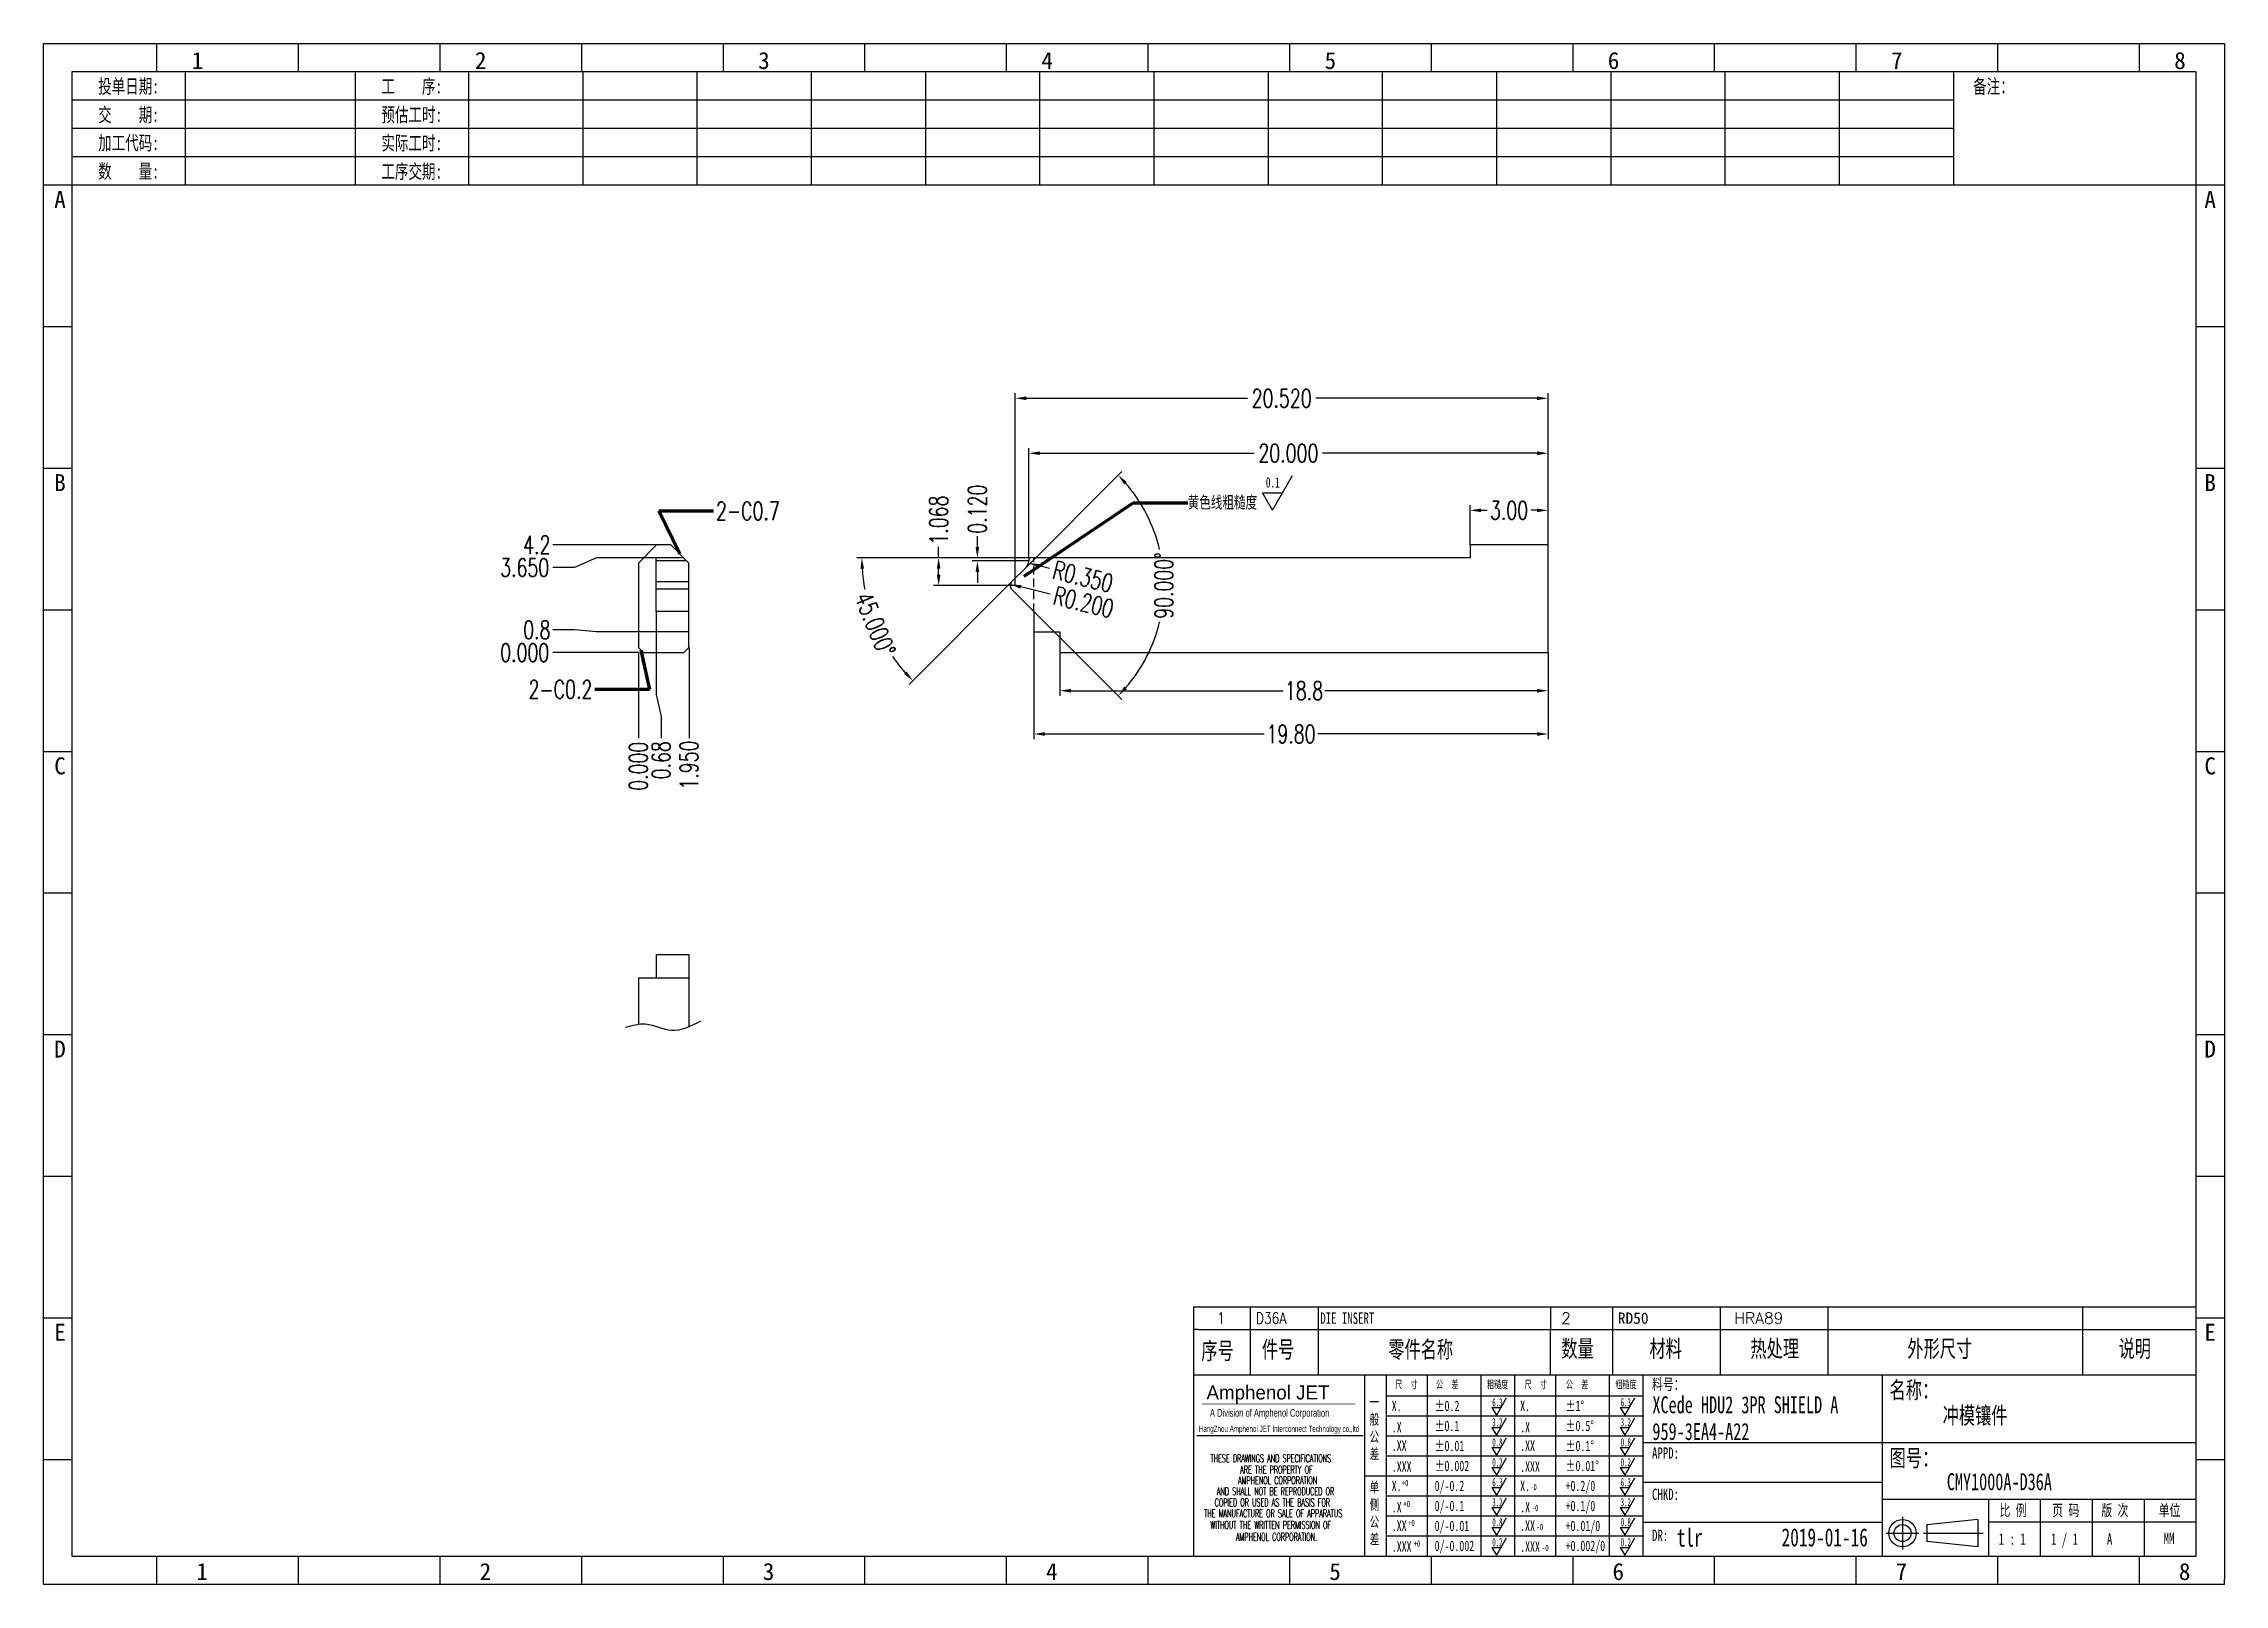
# Model space of a CAD drawing. Header units: millimetres. Extents: x -2852 to 5627, y -2271 to 1849.
# Drawn here: x -778.4 to -694.4, y -483 to -423.6 of the extents above; entities that cross this region are included whole.
import ezdxf
from ezdxf.enums import TextEntityAlignment as Align

# ---------------------------------------------------------------- set-up
doc = ezdxf.new("R2010")
doc.units = ezdxf.units.MM
doc.header["$PDSIZE"] = 3
doc.linetypes.add('DASHED2', pattern=[9.525, 6.35, -3.175])
for name, color, linetype in [('1', 7, 'Continuous'), ('11', 4, 'DASHED2'), ('41', 1, 'Continuous'), ('D03', 7, 'Continuous')]:
    doc.layers.add(name, color=color, linetype=linetype)
doc.styles.add('CH', font='仿宋_GB2312_0.ttf')
doc.styles.add('jet02', font='simplex.shx', dxfattribs={"width": 0.7})
doc.styles.add('SIMPLEX', font='SIMPLEX')
doc.styles.get("Standard").update_dxf_attribs({"font": '仿宋_GB2312_0.ttf', "width": 0.7})
doc.styles.add('TEXTSTYLE_1', font='TRIUMB.TTF')
doc.styles.add('TEXTSTYLE_2', font='TRIUM.TTF')
doc.styles.add('tk', font='', dxfattribs={"width": 0.7})
doc.styles.add('tk 2', font='仿宋_GB2312_0.ttf', dxfattribs={"width": 0.65})
doc.styles.add('tk 4', font='simplex.shx', dxfattribs={"width": 0.65, "bigfont": 'bigfont.shx'})
doc.styles.get('tk').set_extended_font_data('NSimSun')
doc.dimstyles.new('jet02', dxfattribs={"dimtxt": 3.5, "dimasz": 2.1, "dimexe": 1, "dimexo": 0, "dimgap": 0.5, "dimtad": 0, "dimtoh": 1, "dimdec": 3, "dimzin": 9, "dimdsep": 46, "dimtxsty": 'jet02', "dimcen": 0, "dimclrt": 256, "dimazin": 2, "dimtfac": 1, "dimtdec": 3, "dimtofl": 0, "dimtmove": 0, "dimatfit": 1, "dimfxl": 0, "dimarcsym": 0})

msp = doc.modelspace()

# ---------------------------------------------------------------- texts
at = {"layer": '41', "color": 2, "ltscale": 0.05, "style": 'tk 2', "width": 0.65}
msp.add_text('0.1', height=0.4, dxfattribs=at).set_placement((-731.2919, -440.7411))
at = {"layer": '41', "ltscale": 0.05, "char_height": 0.7, "style": 'jet02'}
for s, insert, attachment_point in [('2-C0.7', (-752.4727, -441.64), 4), ('2-C0.2', (-757.2362, -448.5128), 6)]:
    msp.add_mtext(s, dxfattribs=dict(at, insert=insert, attachment_point=attachment_point))
at = {"layer": '41', "color": 2, "ltscale": 0.05, "insert": (-734.3029, -441.3329), "char_height": 0.466667, "attachment_point": 4, "style": 'jet02'}
msp.add_mtext('{\\fSimSun|b0|i0|c134|p54;黄色线粗糙度}', dxfattribs=at)

# ---------------------------------------------------------------- blocks, each defined once
blk = doc.blocks.new('A3-N')
at = {"layer": '1', "color": 1}
for p, q in [((0, 0), (0, 296.73)), ((0, 296.73), (420, 296.73)), ((21.82, 291.27), (21.82, 296.73)), ((49.09, 291.27), (49.09, 296.73)), ((76.36, 291.27), (76.36, 296.73)), ((103.64, 291.27), (103.64, 296.73)), ((103.64, 291.27), (103.64, 296.73)), ((103.64, 291.27), (103.64, 296.73)), ((130.91, 291.27), (130.91, 296.73)), ((158.18, 291.27), (158.18, 296.73)), ((185.45, 291.27), (185.45, 296.73)), ((212.73, 291.27), (212.73, 296.73)), ((240, 291.27), (240, 296.73)), ((267.27, 291.27), (267.27, 296.73)), ((294.55, 291.27), (294.55, 296.73)), ((321.82, 291.27), (321.82, 296.73)), ((349.09, 291.27), (349.09, 296.73)), ((376.36, 291.27), (376.36, 296.73)), ((403.64, 291.27), (403.64, 296.73)), ((420, 296.73), (420, 1)), ((5.45, 269.45), (0, 269.45)), ((420, 269.45), (414.55, 269.45)), ((5.45, 242.18), (0, 242.18)), ((420, 242.18), (414.55, 242.18)), ((5.45, 214.91), (0, 214.91)), ((420, 214.91), (414.55, 214.91)), ((5.45, 187.64), (0, 187.64)), ((420, 187.64), (414.55, 187.64)), ((5.45, 160.36), (0, 160.36)), ((420, 160.36), (414.55, 160.36)), ((5.45, 133.09), (0, 133.09)), ((420, 133.09), (414.55, 133.09)), ((5.45, 105.82), (0, 105.82)), ((420, 105.82), (414.55, 105.82)), ((5.45, 78.55), (0, 78.55)), ((420, 78.55), (414.55, 78.55)), ((5.45, 51.27), (0, 51.27)), ((420, 51.27), (414.55, 51.27)), ((222.45, 49.09), (221.45, 49.09)), ((221.45, 49.09), (221.45, 40.36)), ((222.45, 49.09), (414.55, 49.09)), ((232.36, 49.09), (232.36, 40.36)), ((245.45, 49.09), (245.45, 40.36)), ((290.18, 49.09), (290.18, 40.36)), ((302.18, 49.09), (302.18, 40.36)), ((322.91, 49.09), (322.91, 40.36)), ((343.64, 49.09), (343.64, 40.36)), ((392.73, 40.36), (392.73, 49.09)), ((258.55, 40.36), (258.55, 5.44)), ((266.45, 40.36), (266.45, 5.44)), ((276.78, 40.36), (276.78, 5.45)), ((291.18, 40.36), (291.18, 5.45)), ((301.51, 40.37), (301.51, 5.46)), ((308.01, 40.36), (308.01, 5.45)), ((354.09, 40.36), (354.09, 5.45)), ((308.01, 32.39), (258.55, 32.39)), ((308.01, 28.54), (258.55, 28.54)), ((414.55, 27.27), (308.01, 27.27)), ((5.45, 24), (0, 24)), ((308.01, 24.69), (258.55, 24.69)), ((420, 24), (414.55, 24)), ((308.01, 16.99), (258.55, 16.99)), ((354.09, 19.63), (308.01, 19.63)), ((308.01, 13.14), (258.55, 13.14)), ((414.55, 16.36), (354.09, 16.36)), ((374.55, 16.36), (374.55, 5.45)), ((384.55, 16.36), (384.55, 5.45)), ((394.55, 16.36), (394.55, 5.45)), ((404.55, 16.36), (404.55, 5.45)), ((308.01, 9.29), (258.55, 9.29)), ((308.01, 11.99), (354.09, 11.99)), ((372.51, 12.49), (362.69, 11.5)), ((362.69, 11.5), (362.69, 8.23)), ((372.51, 12.49), (372.51, 7.25)), ((414.55, 12), (374.55, 12)), ((21.82, 0), (21.82, 5.45)), ((49.09, 0), (49.09, 5.45)), ((76.36, 0), (76.36, 5.45)), ((103.64, 0), (103.64, 5.45)), ((130.91, 0), (130.91, 5.45)), ((158.18, 0), (158.18, 5.45)), ((185.45, 0), (185.45, 5.45)), ((212.73, 0), (212.73, 5.45)), ((240, 0), (240, 5.45)), ((267.27, 0), (267.27, 5.45)), ((294.55, 0), (294.55, 5.45)), ((321.82, 0), (321.82, 5.45)), ((349.09, 0), (349.09, 5.45)), ((372.51, 7.25), (362.69, 8.23)), ((376.36, 0), (376.36, 5.45)), ((403.64, 0), (403.64, 5.45)), ((1, 0), (0, 0)), ((420, 0), (1, 0)), ((420, 0), (420, 1))]:
    blk.add_line(p, q, dxfattribs=at)
at = {"layer": '1'}
for p, q in [((414.55, 278.18), (414.55, 284.73)), ((221.45, 40.36), (221.45, 5.45)), ((221.45, 40.36), (414.55, 40.36)), ((221.45, 40.36), (414.55, 40.36)), ((254.41, 40.36), (254.41, 5.45)), ((283.28, 40.36), (283.28, 5.45)), ((308.01, 36.24), (258.55, 36.24)), ((222.08, 28.67), (254.12, 28.67)), ((308.01, 20.84), (254.41, 20.84))]:
    blk.add_line(p, q, dxfattribs=at)
at = {"layer": '1', "color": 1, "ltscale": 0.05}
for p, q in [((278.93, 34.04), (279.79, 32.56)), ((278.93, 34.04), (280.65, 34.04)), ((281.68, 35.84), (279.79, 32.56)), ((303.66, 34.05), (304.52, 32.56)), ((303.66, 34.05), (305.38, 34.05)), ((306.41, 35.84), (304.52, 32.56)), ((278.93, 30.19), (279.79, 28.71)), ((278.93, 30.19), (280.65, 30.19)), ((281.68, 31.99), (279.79, 28.71)), ((303.66, 30.2), (305.38, 30.2)), ((303.66, 30.2), (304.52, 28.71)), ((306.41, 31.99), (304.52, 28.71)), ((278.93, 26.34), (279.79, 24.86)), ((278.93, 26.34), (280.65, 26.34)), ((281.68, 28.14), (279.79, 24.86)), ((303.66, 26.35), (304.52, 24.86)), ((303.66, 26.35), (305.38, 26.35)), ((306.41, 28.14), (304.52, 24.86)), ((278.93, 22.49), (280.65, 22.49)), ((278.93, 22.49), (279.79, 21.01)), ((281.68, 24.29), (279.79, 21.01)), ((303.66, 22.5), (305.38, 22.5)), ((303.66, 22.5), (304.52, 21.01)), ((306.41, 24.29), (304.52, 21.01)), ((278.93, 18.66), (279.79, 17.17)), ((278.93, 18.66), (280.65, 18.66)), ((281.68, 20.45), (279.79, 17.17)), ((303.66, 18.66), (304.52, 17.18)), ((303.66, 18.66), (305.38, 18.66)), ((306.41, 20.46), (304.52, 17.18)), ((278.93, 14.81), (280.65, 14.81)), ((278.93, 14.81), (279.79, 13.32)), ((281.68, 16.6), (279.79, 13.32)), ((281.68, 12.75), (279.79, 9.47)), ((303.66, 14.81), (305.38, 14.81)), ((303.66, 14.81), (304.52, 13.33)), ((306.41, 16.61), (304.52, 13.33)), ((306.41, 12.76), (304.52, 9.48)), ((278.93, 10.96), (279.79, 9.47)), ((278.93, 10.96), (280.65, 10.96)), ((281.68, 8.9), (279.79, 5.62)), ((303.66, 10.96), (304.52, 9.48)), ((303.66, 10.96), (305.38, 10.96)), ((306.41, 8.91), (304.52, 5.63)), ((278.93, 7.11), (279.79, 5.62)), ((278.93, 7.11), (280.65, 7.11)), ((303.66, 7.11), (305.38, 7.11)), ((303.66, 7.11), (304.52, 5.63))]:
    blk.add_line(p, q, dxfattribs=at)
at = {"layer": '1', "color": 1, "ltscale": 0.1}
for p, q in [((358.01, 13.02), (358.01, 6.71)), ((354.86, 9.87), (361.17, 9.87)), ((362.03, 9.87), (373.54, 9.87))]:
    blk.add_line(p, q, dxfattribs=at)
at = {"layer": '1'}
blk.add_lwpolyline([(221.45, 5.45), (414.55, 5.45), (414.55, 291.27), (5.45, 291.27), (5.45, 5.45), (414.55, 5.45)], dxfattribs=at)
at = {"layer": '1', "color": 7, "linetype": 'Continuous', "const_width": 0.123}
blk.add_lwpolyline([(223.11, 34.74), (252.6, 34.76)], dxfattribs=at)
at = {"layer": '1', "color": 1}
for radius in [2.62, 1.64]:
    blk.add_circle((358.01, 9.87), radius, dxfattribs=at)
at = {"layer": '41'}
for p, q in [((27.27, 291.27), (27.27, 269.45)), ((60, 291.27), (60, 269.45)), ((81.82, 291.27), (81.82, 269.45)), ((103.82, 291.27), (103.82, 269.45)), ((125.82, 291.27), (125.82, 269.45)), ((147.82, 291.27), (147.82, 269.45)), ((169.82, 291.27), (169.82, 269.45)), ((191.82, 291.27), (191.82, 269.45)), ((213.82, 291.27), (213.82, 269.45)), ((235.82, 291.27), (235.82, 269.45)), ((257.82, 291.27), (257.82, 269.45)), ((279.82, 291.27), (279.82, 269.45)), ((301.82, 291.27), (301.82, 269.45)), ((323.82, 291.27), (323.82, 269.45)), ((345.82, 291.27), (345.82, 269.45)), ((367.82, 291.27), (367.82, 269.45)), ((367.82, 285.82), (5.45, 285.82)), ((367.82, 280.36), (5.45, 280.36)), ((367.82, 274.91), (5.45, 274.91)), ((414.55, 269.45), (5.45, 269.45))]:
    blk.add_line(p, q, dxfattribs=at)
at = {"layer": '1', "color": 1}
for s, p in [('1', (29.64, 295.11)), ('2', (84.18, 295.11)), ('3', (138.73, 295.11)), ('4', (193.27, 295.11)), ('5', (247.82, 295.11)), ('6', (302.36, 295.11)), ('7', (356.91, 295.11)), ('8', (411.45, 295.11)), ('1', (30.53, 4.11)), ('2', (85.08, 4.11)), ('3', (139.62, 4.11)), ('4', (194.17, 4.11)), ('5', (248.72, 4.11)), ('6', (303.26, 4.11)), ('7', (357.81, 4.11)), ('8', (412.35, 4.11))]:
    blk.add_text(s, height=3.27, dxfattribs=at).set_placement(p, align=Align.TOP_CENTER)
at = {"layer": '1', "style": 'tk', "width": 0.7}
for s, p in [('投单日期:', (16.36, 288.55)), ('工    序:', (70.91, 288.55)), ('备注：', (375.51, 288.55)), ('交    期:', (16.36, 283.09)), ('预估工时:', (70.91, 283.09)), ('加工代码:', (16.36, 277.64)), ('实际工时:', (70.91, 277.64)), ('数    量:', (16.36, 272.18)), ('工序交期:', (70.91, 272.18))]:
    blk.add_text(s, height=2.727, dxfattribs=at).set_placement(p, align=Align.MIDDLE)
at = {"layer": '1', "color": 1}
for s, p in [('A', (2.04, 268.36)), ('B', (2.04, 213.82)), ('C', (2.04, 159.27)), ('D', (2.04, 104.73)), ('E', (2.04, 50.18))]:
    blk.add_text(s, height=3.27, dxfattribs=at).set_placement(p, align=Align.TOP_LEFT)
for s, p in [('A', (418.37, 268.36)), ('B', (418.37, 213.82)), ('C', (418.37, 159.27)), ('D', (418.37, 104.73)), ('E', (418.37, 50.18))]:
    blk.add_text(s, height=3.27, dxfattribs=at).set_placement(p, align=Align.TOP_RIGHT)
at = {"layer": '1', "color": 1, "style": 'tk 2', "width": 0.7}
for s, height, p in [('序号', 3.273, (222.96, 43.34)), ('件号', 3.273, (234.62, 43.61)), ('零件名称', 3.273, (258.97, 43.61)), ('数量', 3.273, (292.3, 43.78)), ('材料', 3.273, (309.27, 43.78)), ('热处理', 3.273, (328.71, 43.78)), ('外形尺寸', 3.273, (358.94, 43.78)), ('说明', 3.273, (399.61, 43.78)), ('料号：', 2.182, (309.77, 37.46)), ('名称：', 3.273, (355.52, 35.79)), ('图号：', 3.273, (355.52, 22.7)), ('比 例', 2.182, (376.69, 13.18)), ('页 码', 2.182, (386.85, 13.18)), ('版 次', 2.182, (396.31, 13.18)), ('单位', 2.182, (407.35, 13.18))]:
    blk.add_text(s, height=height, dxfattribs=at).set_placement(p)
at = {"layer": '1', "color": 7, "linetype": 'Continuous', "style": 'TEXTSTYLE_1'}
blk.add_text('Amphenol JET', height=2.7, dxfattribs=at).set_placement((223.96, 35.61))
at = {"layer": '1', "color": 7, "linetype": 'Continuous'}
for s, height, style, width, p in [('A Division of Amphenol Corporation', 1.5, 'TEXTSTYLE_2', 0.7, (224.64, 32.29)), ('HangZhou Amphenol JET Interconnect Technology co.,ltd ', 1.2, 'TEXTSTYLE_2', 0.6, (222.47, 29.36)), ('THESE DRAWINGS AND SPECIFICATIONS', 1.5, 'tk 4', 0.6, (224.73, 23.52)), ('ARE THE PROPERTY OF', 1.5, 'tk 4', 0.6, (230.45, 21.35)), ('AND SHALL NOT BE REPRODUCED OR', 1.5, 'tk 4', 0.6, (225.95, 17.17)), ('AMPHENOL CORPORATION', 1.5, 'tk 4', 0.6, (230.04, 19.27)), ('THE MANUFACTURE OR SALE OF APPARATUS', 1.5, 'tk 4', 0.6, (223.5, 12.92)), ('COPIED OR USED AS THE BASIS FOR', 1.5, 'tk 4', 0.6, (225.54, 15.02)), ('WITHOUT THE WRITTEN PERMISSION OF', 1.5, 'tk 4', 0.6, (224.73, 10.67)), ('AMPHENOL CORPORATION.', 1.5, 'tk 4', 0.6, (229.63, 8.4))]:
    blk.add_text(s, height=height, dxfattribs=dict(at, style=style, width=width)).set_placement(p)
at = {"layer": '1', "color": 1, "style": 'tk 2', "width": 0.7}
for s, p in [('X.', (259.64, 34.37)), ('%%P0.2', (267.9, 34.37)), ('X.', (284.37, 34.37)), ('%%P1%%D', (293.12, 34.37)), ('.X', (259.64, 30.28)), ('%%P0.1', (267.9, 30.52)), ('.X', (284.37, 30.28)), ('%%P0.5%%D', (293.12, 30.52)), ('.XX', (259.64, 26.71)), ('%%P0.01', (267.9, 26.67)), ('.XX', (284.37, 26.71)), ('%%P0.1%%D', (293.12, 26.67)), ('.XXX', (259.64, 22.68)), ('%%P0.002', (267.9, 22.82)), ('.XXX', (284.37, 22.68)), ('%%P0.01%%D', (293.12, 22.82)), ('X.', (259.64, 18.97)), ('0/-0.2', (267.9, 18.97)), ('X.', (284.37, 18.97)), ('+0.2/0', (293.12, 18.97)), ('.X', (259.64, 14.88)), ('0/-0.1', (267.9, 15.12)), ('.X', (284.37, 14.88)), ('+0.1/0', (293.12, 15.12)), ('.XX', (259.64, 11.31)), ('0/-0.01', (267.9, 11.27)), ('0/-0.002', (267.9, 7.42)), ('.XX', (284.37, 11.31)), ('+0.01/0', (293.12, 11.27)), ('+0.002/0', (293.12, 7.42)), ('.XXX', (259.64, 7.28)), ('.XXX', (284.37, 7.28))]:
    blk.add_text(s, height=2, dxfattribs=at).set_placement(p, align=Align.MIDDLE_LEFT)
at = {"layer": '1', "color": 1, "ltscale": 0.05, "style": 'tk 2', "width": 0.5}
for s, p in [('6.3', (279.01, 34.26)), ('6.3', (303.74, 34.27)), ('3.2', (279.01, 30.41)), ('3.2', (303.74, 30.42)), ('0.8', (279.01, 26.56)), ('0.8', (303.74, 26.57)), ('0.2', (279.01, 22.71)), ('0.2', (303.74, 22.72)), ('6.3', (279.01, 18.87)), ('6.3', (303.74, 18.88)), ('3.2', (279.01, 15.02)), ('0.8', (279.01, 11.17)), ('3.2', (303.74, 15.03)), ('0.8', (303.74, 11.18)), ('0.2', (279.01, 7.32)), ('0.2', (303.74, 7.33))]:
    blk.add_text(s, height=1.6, dxfattribs=at).set_placement(p)
at = {"layer": '1', "style": 'tk 2', "width": 0.7}
for s, p in [('APPD:', (309.77, 24.21)), ('CHKD:', (309.77, 16.27)), ('DR:', (309.77, 8.35))]:
    blk.add_text(s, height=2.182, dxfattribs=at).set_placement(p)
at = {"layer": '1', "color": 7, "style": 'tk 2', "width": 0.7}
blk.add_text('MM', height=2.182, dxfattribs=at).set_placement((408.31, 7.75))
at = {"layer": '1', "color": 1, "ltscale": 0.05, "char_height": 1.5, "width": 6.3627, "attachment_point": 1, "style": 'tk 2'}
for s, insert in [('尺  寸', (260.31, 39.25)), ('公  差', (268.17, 39.25)), ('粗糙度', (277.98, 39.25)), ('尺  寸', (285.2, 39.25)), ('公  差', (293.18, 39.25)), ('粗糙度', (302.71, 39.26))]:
    blk.add_mtext(s, dxfattribs=dict(at, insert=insert))
at = {"layer": '1', "ltscale": 0.05, "char_height": 2, "width": 2.5195, "attachment_point": 1, "style": 'tk 2'}
for s, insert in [('一般公差', (255.39, 36.11)), ('单侧公差', (255.39, 19.71))]:
    blk.add_mtext(s, dxfattribs=dict(at, insert=insert))
at = {"layer": '1', "color": 1, "ltscale": 0.05, "char_height": 1.2, "width": 5.1396, "attachment_point": 1, "line_spacing_factor": 0.8, "style": 'tk 2'}
for s, insert in [('+0', (261.58, 20.13)), ('-0', (286.31, 19.33)), ('+0', (261.88, 16.09)), ('-0', (286.61, 15.29)), ('+0', (262.79, 12.45)), ('+0', (263.87, 8.44)), ('-0', (287.51, 11.65)), ('-0', (288.59, 7.64))]:
    blk.add_mtext(s, dxfattribs=dict(at, insert=insert))
at = {"layer": '1', "style": 'tk 2', "width": 0.7}
for tag, p in [('PATR-NO1', (309.84, 32.96)), ('TITLE', (365.74, 30.9)), ('PATR-NO2', (309.84, 27.81)), ('DWG-NO:', (366.54, 18.14))]:
    blk.add_attdef(tag, p, '', height=3.27, dxfattribs=at)
at = {"layer": '1', "color": 1, "style": 'tk 2', "width": 0.7}
for tag, p in [('DRAW', (314.55, 7.27)), ('DATE', (334.72, 7.32))]:
    blk.add_attdef(tag, p, '', height=3.49, dxfattribs=at)
at = {"layer": '1', "style": 'tk 2', "width": 0.7}
for tag, p in [('SCALE', (376.55, 8.73)), ('SHEET', (386.6, 8.72)), ('REV', (397.38, 8.73))]:
    blk.add_attdef(tag, text='', height=2.18, dxfattribs=at).set_placement(p, align=Align.MIDDLE_LEFT)
blk = doc.blocks.new('FB3')
at = {"layer": '1', "color": 1}
for p, q in [((0, 4.36), (193.09, 4.36)), ((0, 4.36), (0, 0)), ((10.91, 4.36), (10.91, 0)), ((24, 4.36), (24, 0)), ((68.73, 4.36), (68.73, 0)), ((80.73, 4.36), (80.73, 0)), ((101.45, 4.36), (101.45, 0)), ((122.18, 4.36), (122.18, 0)), ((171.27, 0), (171.27, 4.36))]:
    blk.add_line(p, q, dxfattribs=at)
at = {"layer": '1'}
for tag, style, p in [('ITEM', 'SIMPLEX', (4.36, 2.18)), ('PARTNO', 'SIMPLEX', (12, 2.18)), ('QTY', 'SIMPLEX', (74.18, 2.18)), ('MATL', 'CH', (81.72, 2.18)), ('FINISH', 'SIMPLEX', (104.17, 2.18)), ('SPEC', 'SIMPLEX', (130.91, 2.18)), ('REMARK', 'SIMPLEX', (174.06, 2.18))]:
    blk.add_attdef(tag, text='', height=2.18, dxfattribs=dict(at, style=style)).set_placement(p, align=Align.MIDDLE_LEFT)
at = {"layer": '1', "style": 'tk', "width": 0.7}
blk.add_attdef('DIE', text='', height=2.18, dxfattribs=at).set_placement((24.43, 2.18), align=Align.MIDDLE_LEFT)
blk = doc.blocks.new('*D2577')
at = {"layer": '41', "ltscale": 0.05}
blk.add_line((159.746, -2899.526), (156.447, -2899.526), dxfattribs=at)
at = {"layer": 'Defpoints', "color": 0, "ltscale": 0.05}
for p in [(156.447, -2899.526), (159.746, -2899.526), (159.746, -2899.526)]:
    blk.add_point(p, dxfattribs=at)
at = {"layer": '41', "ltscale": 0.05, "insert": (155.367, -2899.526), "char_height": 0.7, "attachment_point": 5, "style": 'jet02'}
blk.add_mtext('0.000', dxfattribs=at)
blk = doc.blocks.new('*D2578')
at = {"layer": '41', "ltscale": 0.05}
for p, q in [((157.287, -2898.651), (156.447, -2898.651)), ((158.127, -2898.726), (157.287, -2898.651)), ((159.746, -2898.726), (158.127, -2898.726))]:
    blk.add_line(p, q, dxfattribs=at)
at = {"layer": 'Defpoints', "color": 0, "ltscale": 0.05}
for p in [(156.447, -2898.651), (159.746, -2898.726), (159.746, -2899.526)]:
    blk.add_point(p, dxfattribs=at)
at = {"layer": '41', "ltscale": 0.05, "insert": (155.834, -2898.651), "char_height": 0.7, "attachment_point": 5, "style": 'jet02'}
blk.add_mtext('0.8', dxfattribs=at)
blk = doc.blocks.new('*D2579')
at = {"layer": '41', "ltscale": 0.05}
for p, q in [((157.287, -2896.251), (156.447, -2896.251)), ((158.127, -2895.876), (157.287, -2896.251)), ((159.946, -2895.876), (158.127, -2895.876))]:
    blk.add_line(p, q, dxfattribs=at)
at = {"layer": 'Defpoints', "color": 0, "ltscale": 0.05}
for p in [(156.447, -2896.251), (159.946, -2895.876), (159.746, -2899.526)]:
    blk.add_point(p, dxfattribs=at)
at = {"layer": '41', "ltscale": 0.05, "insert": (155.367, -2896.251), "char_height": 0.7, "attachment_point": 5, "style": 'jet02'}
blk.add_mtext('3.650', dxfattribs=at)
blk = doc.blocks.new('*D2580')
at = {"layer": '41', "ltscale": 0.05}
blk.add_line((160.446, -2895.376), (156.447, -2895.376), dxfattribs=at)
at = {"layer": 'Defpoints', "color": 0, "ltscale": 0.05}
for p in [(156.447, -2895.376), (160.446, -2895.376), (159.746, -2899.526)]:
    blk.add_point(p, dxfattribs=at)
at = {"layer": '41', "ltscale": 0.05, "insert": (155.834, -2895.376), "char_height": 0.7, "attachment_point": 5, "style": 'jet02'}
blk.add_mtext('4.2', dxfattribs=at)
blk = doc.blocks.new('*D2581')
at = {"layer": '41', "ltscale": 0.05}
blk.add_line((159.746, -2899.526), (159.746, -2902.825), dxfattribs=at)
at = {"layer": 'Defpoints', "color": 0, "ltscale": 0.05}
for p in [(159.746, -2899.526), (159.746, -2899.526), (159.746, -2902.825)]:
    blk.add_point(p, dxfattribs=at)
at = {"layer": '41', "ltscale": 0.05, "insert": (159.746, -2903.905), "char_height": 0.7, "attachment_point": 5, "rotation": 90, "style": 'jet02'}
blk.add_mtext('0.000', dxfattribs=at)
blk = doc.blocks.new('*D2582')
at = {"layer": '41', "ltscale": 0.05}
for p, q in [((160.426, -2897.946), (160.426, -2901.145)), ((160.426, -2901.145), (160.621, -2901.985)), ((160.621, -2901.985), (160.621, -2902.825))]:
    blk.add_line(p, q, dxfattribs=at)
at = {"layer": 'Defpoints', "color": 0, "ltscale": 0.05}
for p in [(160.426, -2897.946), (159.746, -2899.526), (160.621, -2902.825)]:
    blk.add_point(p, dxfattribs=at)
at = {"layer": '41', "ltscale": 0.05, "insert": (160.621, -2903.672), "char_height": 0.7, "attachment_point": 5, "rotation": 90, "style": 'jet02'}
blk.add_mtext('0.68', dxfattribs=at)
blk = doc.blocks.new('*D2583')
at = {"layer": '41', "ltscale": 0.05}
blk.add_line((161.696, -2899.326), (161.696, -2902.825), dxfattribs=at)
at = {"layer": 'Defpoints', "color": 0, "ltscale": 0.05}
for p in [(159.746, -2899.526), (161.696, -2899.326), (161.696, -2902.825)]:
    blk.add_point(p, dxfattribs=at)
at = {"layer": '41', "ltscale": 0.05, "insert": (161.696, -2903.858), "char_height": 0.7, "attachment_point": 5, "rotation": 90, "style": 'jet02'}
blk.add_mtext('1.950', dxfattribs=at)
blk = doc.blocks.new('*D2584')
at = {"layer": '41', "ltscale": 0.05}
for p, q in [((191.784, -2895.376), (191.784, -2893.846)), ((192.204, -2894.046), (192.437, -2894.046)), ((194.364, -2894.046), (194.13, -2894.046)), ((194.784, -2895.376), (194.784, -2893.846))]:
    blk.add_line(p, q, dxfattribs=at)
for points in [[(192.204, -2893.976), (192.204, -2894.116), (191.784, -2894.046)], [(194.364, -2893.976), (194.364, -2894.116), (194.784, -2894.046)]]:
    blk.add_solid(points, dxfattribs=at)
at = {"layer": 'Defpoints', "color": 0, "ltscale": 0.05}
for p in [(191.784, -2894.046), (191.784, -2895.376), (194.784, -2895.376)]:
    blk.add_point(p, dxfattribs=at)
at = {"layer": '41', "ltscale": 0.05, "insert": (193.284, -2894.046), "char_height": 0.7, "attachment_point": 5, "style": 'jet02'}
blk.add_mtext('3.00', dxfattribs=at)
blk = doc.blocks.new('*D2585')
at = {"layer": '41', "ltscale": 0.05}
for p, q in [((175.984, -2899.526), (175.984, -2901.194)), ((194.784, -2899.526), (194.784, -2901.194)), ((176.404, -2900.994), (184.584, -2900.994)), ((194.364, -2900.994), (186.184, -2900.994))]:
    blk.add_line(p, q, dxfattribs=at)
for points in [[(176.404, -2900.924), (176.404, -2901.064), (175.984, -2900.994)], [(194.364, -2900.924), (194.364, -2901.064), (194.784, -2900.994)]]:
    blk.add_solid(points, dxfattribs=at)
at = {"layer": 'Defpoints', "color": 0, "ltscale": 0.05}
for p in [(175.984, -2899.526), (194.784, -2899.526), (175.984, -2900.994)]:
    blk.add_point(p, dxfattribs=at)
at = {"layer": '41', "ltscale": 0.05, "insert": (185.384, -2900.994), "char_height": 0.7, "attachment_point": 5, "style": 'jet02'}
blk.add_mtext('18.8', dxfattribs=at)
blk = doc.blocks.new('*D2586')
at = {"layer": '41', "ltscale": 0.05}
for p, q in [((174.784, -2895.876), (174.784, -2891.646)), ((175.204, -2891.846), (183.47, -2891.846)), ((194.364, -2891.846), (186.097, -2891.846)), ((194.784, -2895.376), (194.784, -2891.646))]:
    blk.add_line(p, q, dxfattribs=at)
for points in [[(175.204, -2891.776), (175.204, -2891.916), (174.784, -2891.846)], [(194.364, -2891.776), (194.364, -2891.916), (194.784, -2891.846)]]:
    blk.add_solid(points, dxfattribs=at)
at = {"layer": 'Defpoints', "color": 0, "ltscale": 0.05}
for p in [(174.784, -2891.846), (194.784, -2895.376), (174.784, -2895.876)]:
    blk.add_point(p, dxfattribs=at)
at = {"layer": '41', "ltscale": 0.05, "insert": (184.784, -2891.846), "char_height": 0.7, "attachment_point": 5, "style": 'jet02'}
blk.add_mtext('20.000', dxfattribs=at)
blk = doc.blocks.new('*D2587')
at = {"layer": '41', "ltscale": 0.05}
for p, q in [((174.264, -2896.944), (174.264, -2889.53)), ((194.784, -2895.376), (194.784, -2889.53)), ((174.684, -2889.73), (183.21, -2889.73)), ((194.364, -2889.73), (185.837, -2889.73))]:
    blk.add_line(p, q, dxfattribs=at)
for points in [[(174.684, -2889.66), (174.684, -2889.8), (174.264, -2889.73)], [(194.364, -2889.66), (194.364, -2889.8), (194.784, -2889.73)]]:
    blk.add_solid(points, dxfattribs=at)
at = {"layer": 'Defpoints', "color": 0, "ltscale": 0.05}
for p in [(194.784, -2889.73), (194.784, -2895.376), (174.264, -2896.944)]:
    blk.add_point(p, dxfattribs=at)
at = {"layer": '41', "ltscale": 0.05, "insert": (184.524, -2889.73), "char_height": 0.7, "attachment_point": 5, "style": 'jet02'}
blk.add_mtext('20.520', dxfattribs=at)
blk = doc.blocks.new('*D2588')
at = {"layer": '41', "ltscale": 0.05}
for p, q in [((174.984, -2898.726), (174.984, -2902.861)), ((194.784, -2899.526), (194.784, -2902.861)), ((175.404, -2902.661), (183.85, -2902.661)), ((194.364, -2902.661), (185.917, -2902.661))]:
    blk.add_line(p, q, dxfattribs=at)
for points in [[(175.404, -2902.591), (175.404, -2902.731), (174.984, -2902.661)], [(194.364, -2902.591), (194.364, -2902.731), (194.784, -2902.661)]]:
    blk.add_solid(points, dxfattribs=at)
at = {"layer": 'Defpoints', "color": 0, "ltscale": 0.05}
for p in [(174.984, -2898.726), (194.784, -2899.526), (194.784, -2902.661)]:
    blk.add_point(p, dxfattribs=at)
at = {"layer": '41', "ltscale": 0.05, "insert": (184.884, -2902.661), "char_height": 0.7, "attachment_point": 5, "style": 'jet02'}
blk.add_mtext('19.80', dxfattribs=at)
blk = doc.blocks.new('*D2589')
at = {"layer": '41', "ltscale": 0.05}
for p, q in [((172.804, -2895.456), (172.804, -2895.036)), ((174.784, -2895.876), (172.604, -2895.876)), ((174.784, -2895.996), (172.604, -2895.996)), ((172.804, -2896.416), (172.804, -2896.836))]:
    blk.add_line(p, q, dxfattribs=at)
for points in [[(172.734, -2895.456), (172.874, -2895.456), (172.804, -2895.876)], [(172.734, -2896.416), (172.874, -2896.416), (172.804, -2895.996)]]:
    blk.add_solid(points, dxfattribs=at)
at = {"layer": 'Defpoints', "color": 0, "ltscale": 0.05}
for p in [(172.804, -2895.876), (174.784, -2895.876), (174.784, -2895.996)]:
    blk.add_point(p, dxfattribs=at)
at = {"layer": '41', "ltscale": 0.05, "insert": (172.804, -2894.003), "char_height": 0.7, "attachment_point": 5, "rotation": 90, "style": 'jet02'}
blk.add_mtext('0.120', dxfattribs=at)
blk = doc.blocks.new('*D2590')
at = {"layer": '41', "ltscale": 0.05}
for p, q in [((171.311, -2895.876), (171.311, -2895.456)), ((174.784, -2895.876), (171.111, -2895.876)), ((171.311, -2896.524), (171.311, -2896.296)), ((174.264, -2896.944), (171.111, -2896.944))]:
    blk.add_line(p, q, dxfattribs=at)
for points in [[(171.241, -2896.296), (171.381, -2896.296), (171.311, -2895.876)], [(171.241, -2896.524), (171.381, -2896.524), (171.311, -2896.944)]]:
    blk.add_solid(points, dxfattribs=at)
at = {"layer": 'Defpoints', "color": 0, "ltscale": 0.05}
for p in [(171.311, -2895.876), (174.784, -2895.876), (174.264, -2896.944)]:
    blk.add_point(p, dxfattribs=at)
at = {"layer": '41', "ltscale": 0.05, "insert": (171.311, -2894.423), "char_height": 0.7, "attachment_point": 5, "rotation": 90, "style": 'jet02'}
blk.add_mtext('1.068', dxfattribs=at)
blk = doc.blocks.new('*D2591')
at = {"layer": '41', "ltscale": 0.05}
blk.add_line((175.588, -2896.283), (175.181, -2896.182), dxfattribs=at)
blk.add_solid([(175.198, -2896.114), (175.164, -2896.25), (174.773, -2896.081)], dxfattribs=at)
at = {"layer": 'Defpoints', "color": 0, "ltscale": 0.05}
for p in [(174.434, -2895.996), (174.773, -2896.081)]:
    blk.add_point(p, dxfattribs=at)
at = {"layer": '41', "ltscale": 0.05, "insert": (176.874, -2896.603), "char_height": 0.7, "attachment_point": 5, "rotation": 346.03768, "style": 'jet02'}
blk.add_mtext('R0.350', dxfattribs=at)
blk = doc.blocks.new('*D2592')
at = {"layer": '41', "ltscale": 0.05}
blk.add_line((175.607, -2897.271), (174.478, -2896.996), dxfattribs=at)
blk.add_solid([(174.494, -2896.928), (174.461, -2897.064), (174.07, -2896.896)], dxfattribs=at)
at = {"layer": 'Defpoints', "color": 0, "ltscale": 0.05}
for p in [(174.07, -2896.896), (174.264, -2896.944)]:
    blk.add_point(p, dxfattribs=at)
at = {"layer": '41', "ltscale": 0.05, "insert": (176.894, -2897.585), "char_height": 0.7, "attachment_point": 5, "rotation": 346.296, "style": 'jet02'}
blk.add_mtext('R0.200', dxfattribs=at)
blk = doc.blocks.new('*D2593')
at = {"layer": '41', "ltscale": 0.05}
for p, q in [((174.784, -2895.876), (168.155, -2895.876)), ((174.122, -2896.802), (170.174, -2900.751))]:
    blk.add_line(p, q, dxfattribs=at)
for start, end in [(183.59575, 190.47077), (214.52923, 221.40425)]:
    blk.add_arc((175.049, -2895.876), 6.694, start, end, dxfattribs=at)
for points in [[(168.298, -2896.298), (168.438, -2896.294), (168.355, -2895.876)], [(170.079, -2900.255), (169.977, -2900.351), (170.316, -2900.609)]]:
    blk.add_solid(points, dxfattribs=at)
at = {"layer": 'Defpoints', "color": 0, "ltscale": 0.05}
for p in [(174.681, -2896.244), (174.784, -2895.876), (191.784, -2895.876), (174.122, -2896.802), (168.583, -2897.609)]:
    blk.add_point(p, dxfattribs=at)
at = {"layer": '41', "ltscale": 0.05, "insert": (168.865, -2898.438), "char_height": 0.7, "attachment_point": 5, "rotation": 292.5, "style": 'jet02'}
blk.add_mtext('45.000°', dxfattribs=at)
blk = doc.blocks.new('*D2594')
at = {"layer": '41', "ltscale": 0.05}
for p, q in [((174.681, -2896.244), (178.369, -2892.556)), ((174.984, -2897.946), (178.369, -2901.332))]:
    blk.add_line(p, q, dxfattribs=at)
for start, end in [(13.43124, 40.9923), (319.0077, 346.56876)]:
    blk.add_arc((173.981, -2896.944), 6.006, start, end, dxfattribs=at)
for points in [[(178.463, -2893.052), (178.565, -2892.957), (178.228, -2892.697)], [(178.565, -2900.931), (178.463, -2900.836), (178.228, -2901.19)]]:
    blk.add_solid(points, dxfattribs=at)
at = {"layer": 'Defpoints', "color": 0, "ltscale": 0.05}
for p in [(174.681, -2896.244), (174.122, -2896.802), (174.122, -2897.085), (174.984, -2897.946), (179.782, -2898.498)]:
    blk.add_point(p, dxfattribs=at)
at = {"layer": '41', "ltscale": 0.05, "insert": (179.987, -2896.944), "char_height": 0.7, "attachment_point": 5, "rotation": 90, "style": 'jet02'}
blk.add_mtext('90.000°', dxfattribs=at)

# ---------------------------------------------------------------- dimensions: what is measured, and where the dimension line sits
at = {"layer": '41', "ltscale": 0.05}
for base, p1, p2, override, picture, middle in [((-720.4241, -437.3002), (-740.9438, -444.5139), (-720.4241, -442.9464), {"dimscale": 0.2, "dimtoh": 0, "dimzin": 1, "dimclrd": 256, "dimclre": 256, "dimadec": 3, "dimazin": 0, "dimatfit": 3, "dimlwd": 65535, "dimlwe": 65535}, '*D2587', (-730.684, -437.3002)), ((-740.4241, -439.4162), (-720.4241, -442.9464), (-740.4241, -443.4464), {"dimscale": 0.2, "dimtoh": 0, "dimzin": 1, "dimclrd": 256, "dimclre": 256, "dimadec": 3, "dimazin": 0, "dimatfit": 3, "dimlwd": 65535, "dimlwe": 65535}, '*D2586', (-730.4241, -439.4162)), ((-723.4241, -441.616), (-720.4241, -442.9464), (-723.4241, -442.9464), {"dimscale": 0.2, "dimtoh": 0, "dimdec": 2, "dimzin": 1, "dimclrd": 256, "dimclre": 256, "dimazin": 0, "dimatfit": 3, "dimlwd": 65535, "dimlwe": 65535}, '*D2584', (-721.9241, -441.616)), ((-720.4241, -450.2309), (-740.2241, -446.2964), (-720.4241, -447.0964), {"dimscale": 0.2, "dimtoh": 0, "dimdec": 2, "dimzin": 1, "dimclrd": 256, "dimclre": 256, "dimazin": 0, "dimatfit": 3, "dimlwd": 65535, "dimlwe": 65535}, '*D2588', (-730.3241, -450.2309)), ((-739.2241, -448.5646), (-720.4241, -447.0964), (-739.2241, -447.0964), {"dimscale": 0.2, "dimtoh": 0, "dimdec": 1, "dimzin": 1, "dimclrd": 256, "dimclre": 256, "dimadec": 1, "dimazin": 0, "dimatfit": 3, "dimlwd": 65535, "dimlwe": 65535}, '*D2585', (-729.8241, -448.5646))]:
    dim = msp.add_linear_dim(base=base, p1=p1, p2=p2, dimstyle='jet02', override=override, dxfattribs=at)
    dim.commit()
    dim.dimension.update_dxf_attribs({"geometry": picture, "text_midpoint": middle, "insert": (-915.2077, 2452.4298)})
for base, line1, picture, middle in [((-735.4256, -446.0683), ((-741.0852, -444.6554), (-740.2241, -445.5165)), '*D2594', (-735.2209, -444.5139)), ((-746.6246, -445.1788), ((-723.4241, -443.4464), (-740.4241, -443.4464)), '*D2593', (-746.3431, -446.0079))]:
    dim = msp.add_angular_dim_2l(base=base, line1=line1, line2=((-740.5266, -443.8139), (-741.0852, -444.3725)), dimstyle='jet02', override={"dimscale": 0.2, "dimtoh": 0, "dimzin": 1, "dimclrd": 256, "dimclre": 256, "dimadec": 3, "dimazin": 0, "dimatfit": 3, "dimlwd": 65535, "dimlwe": 65535}, dxfattribs=at)
    dim.commit()
    dim.dimension.update_dxf_attribs({"geometry": picture, "text_midpoint": middle, "insert": (-915.2077, 2452.4298)})
for base, p1, p2, picture, middle, set_off in [((-743.89626, -443.44642), (-740.94383, -444.51394), (-740.42412, -443.44642), '*D2590', (-743.89626, -441.99309), (-915.2077, 2452.42982)), ((-742.4035, -443.4464), (-740.4241, -443.5664), (-740.4241, -443.4464), '*D2589', (-742.4035, -441.5731), (-915.2077, 2452.4298))]:
    dim = msp.add_linear_dim(base=base, p1=p1, p2=p2, angle=90, dimstyle='jet02', override={"dimscale": 0.2, "dimtoh": 0, "dimzin": 1, "dimclrd": 256, "dimclre": 256, "dimadec": 3, "dimazin": 0, "dimatfit": 3, "dimlwd": 65535, "dimlwe": 65535}, dxfattribs=at)
    dim.commit()
    dim.dimension.update_dxf_attribs({"geometry": picture, "text_midpoint": middle, "insert": set_off})
for feature_location, offset, dtype, origin, override, picture, middle, set_off in [((-754.7619772335, -442.9464199114), (-3.9988711688, 0), 0, (-755.4619772335, -447.0964199114), {"dimscale": 0.2, "dimtoh": 0, "dimdec": 1, "dimzin": 1, "dimclrd": 256, "dimclre": 256, "dimadec": 1, "dimazin": 0, "dimatfit": 3, "dimlwd": 65535, "dimlwe": 65535}, '*D2580', (-759.3741817357, -442.9464199114), (-915.2077048823, 2452.4298167741)), ((-755.262, -443.4464), (-3.4989, -0.375), 0, (-755.462, -447.0964), {"dimscale": 0.2, "dimtoh": 0, "dimzin": 1, "dimclrd": 256, "dimclre": 256, "dimadec": 3, "dimazin": 0, "dimatfit": 3, "dimlwd": 65535, "dimlwe": 65535}, '*D2579', (-759.8408, -443.8214), (-915.2077, 2452.4298)), ((-755.462, -446.2964), (-3.2989, 0.075), 0, (-755.462, -447.0964), {"dimscale": 0.2, "dimtoh": 0, "dimdec": 1, "dimzin": 1, "dimclrd": 256, "dimclre": 256, "dimadec": 1, "dimazin": 0, "dimatfit": 3, "dimlwd": 65535, "dimlwe": 65535}, '*D2578', (-759.3742, -446.2214), (-915.2077, 2452.4298)), ((-754.782, -445.5165), (0.195, -4.8788), 1, (-755.462, -447.0964), {"dimscale": 0.2, "dimtoh": 0, "dimdec": 2, "dimzin": 1, "dimclrd": 256, "dimclre": 256, "dimazin": 0, "dimatfit": 3, "dimlwd": 65535, "dimlwe": 65535}, '*D2582', (-754.587, -451.242), (-915.2077, 2452.4298)), ((-755.4619772335, -447.0964199114), (-3.2988711688, 0), 0, (-755.4619772335, -447.0964199114), {"dimscale": 0.2, "dimtoh": 0, "dimzin": 1, "dimclrd": 256, "dimclre": 256, "dimadec": 3, "dimazin": 0, "dimatfit": 3, "dimlwd": 65535, "dimlwe": 65535}, '*D2577', (-759.8408484023, -447.0964199114), (-915.2077048823, 2452.4298167741)), ((-755.4619772335, -447.0964199114), (0, -3.2988711688), 1, (-755.4619772335, -447.0964199114), {"dimscale": 0.2, "dimtoh": 0, "dimzin": 1, "dimclrd": 256, "dimclre": 256, "dimadec": 3, "dimazin": 0, "dimatfit": 3, "dimlwd": 65535, "dimlwe": 65535}, '*D2581', (-755.4619772335, -451.4752910802), (-915.2077048823, 2452.4298167741)), ((-753.512, -446.8964), (0, -3.4989), 1, (-755.462, -447.0964), {"dimscale": 0.2, "dimtoh": 0, "dimzin": 1, "dimclrd": 256, "dimclre": 256, "dimadec": 3, "dimazin": 0, "dimatfit": 3, "dimlwd": 65535, "dimlwe": 65535}, '*D2583', (-753.512, -451.4286), (-915.2077, 2452.4298))]:
    dim = msp.add_ordinate_dim(feature_location=feature_location, offset=offset, dtype=dtype, origin=origin, dimstyle='jet02', override=override, dxfattribs=at)
    dim.commit()
    dim.dimension.update_dxf_attribs({"geometry": picture, "text_midpoint": middle, "insert": set_off})
dim = msp.add_radius_dim(center=(-740.7741, -443.5664), mpoint=(-740.4345, -443.6509), dimstyle='jet02', override={"dimscale": 0.2, "dimtoh": 0, "dimzin": 1, "dimclrd": 256, "dimclre": 256, "dimadec": 3, "dimazin": 0, "dimatfit": 3, "dimlwd": 65535, "dimlwe": 65535}, dxfattribs=at)
dim.commit()
dim.dimension.update_dxf_attribs({"geometry": '*D2591', "text_midpoint": (-738.3334, -444.1732), "insert": (-915.2077, 2452.4298)})
dim = msp.add_radius_dim(center=(-740.9438, -444.5139), mpoint=(-741.1381, -444.4666), dimstyle='jet02', override={"dimscale": 0.2, "dimtoh": 0, "dimzin": 1, "dimclrd": 256, "dimclre": 256, "dimadec": 3, "dimazin": 0, "dimatfit": 3, "dimlwd": 65535, "dimlwe": 65535}, dxfattribs=at)
dim.commit()
dim.dimension.update_dxf_attribs({"geometry": '*D2592', "text_midpoint": (-738.3133, -445.1554), "dimtype": 132, "insert": (-915.2077, 2452.4298)})

# ---------------------------------------------------------------- linework, layer by layer
at = {"layer": '1', "ltscale": 0.05}
for p, q in [((-753.712, -443.4464), (-755.262, -443.4464)), ((-754.782, -445.5165), (-754.782, -443.4464)), ((-753.592, -443.5664), (-754.782, -443.5664)), ((-753.512, -444.3725), (-754.782, -444.3725)), ((-753.512, -444.6554), (-754.782, -444.6554)), ((-753.512, -445.5165), (-754.782, -445.5165)), ((-753.512, -446.2964), (-755.462, -446.2964)), ((-754.782, -458.722), (-753.512, -458.722)), ((-754.782, -458.722), (-754.782, -459.6417)), ((-753.512, -458.722), (-753.512, -461.5054)), ((-755.462, -459.6417), (-755.462, -461.4262)), ((-753.512, -459.6417), (-755.462, -459.6417))]:
    msp.add_line(p, q, dxfattribs=at)
msp.add_lwpolyline([(-755.462, -446.8964), (-755.262, -447.0964), (-753.712, -447.0964), (-753.512, -446.8964), (-753.512, -443.6464), (-754.212, -442.9464), (-754.762, -442.9464), (-755.462, -443.6464)], close=True, dxfattribs=at)
msp.add_spline([(-755.9525, -461.5279), (-755.1834, -461.3998), (-754.1835, -461.6432), (-753.0554, -461.2845)], degree=3, dxfattribs=at)
at = {"layer": '11', "ltscale": 0.05}
msp.add_line((-740.2241, -445.5165), (-740.2241, -443.4464), dxfattribs=at)
at = {"layer": '41', "color": 2, "ltscale": 0.05}
for p, q in [((-731.0355, -441.6075), (-731.4204, -440.9409)), ((-731.4204, -440.9409), (-730.6506, -440.9409)), ((-731.0355, -441.6075), (-730.2657, -440.2742))]:
    msp.add_line(p, q, dxfattribs=at)
at = {"layer": 'D03', "ltscale": 0.05}
for p, q in [((-723.4241, -443.4464), (-740.4241, -443.4464)), ((-720.4241, -442.9464), (-723.4241, -442.9464)), ((-723.4241, -442.9464), (-723.4241, -443.4464)), ((-720.4241, -447.0964), (-720.4241, -442.9464)), ((-740.2241, -445.5165), (-740.2241, -446.2964)), ((-740.2241, -445.5165), (-740.2241, -445.5165)), ((-740.2241, -446.2964), (-739.2241, -446.2964)), ((-739.2241, -446.2964), (-739.2241, -447.0964)), ((-739.2241, -447.0964), (-720.4241, -447.0964))]:
    msp.add_line(p, q, dxfattribs=at)
at = {"layer": 'D03', "color": 2, "ltscale": 0.05}
for p, q in [((-740.4241, -443.4464), (-740.4241, -443.5664)), ((-740.5266, -443.8139), (-741.0852, -444.3725)), ((-741.0852, -444.6554), (-740.2241, -445.5165))]:
    msp.add_line(p, q, dxfattribs=at)
for centre, radius, start, end in [((-740.7741, -443.5664), 0.35, 315, 0), ((-740.9438, -444.5139), 0.2, 135, 225)]:
    msp.add_arc(centre, radius, start, end, dxfattribs=at)

# ---------------------------------------------------------------- block references
at = {"layer": '1', "ltscale": 0.05, "xscale": 0.2000000000000455, "yscale": 0.2000000000000455, "zscale": 0.2000000000000455}
msp.add_blockref('A3-N', (-778.3712, -482.9854), dxfattribs=at).add_auto_attribs({'DWG-NO:': 'CMY1000A-D36A', 'TITLE': '冲模镶件', 'REV': 'A', 'SHEET': '1 / 1', 'DRAW': 'tlr', 'DATE': '2019-01-16', 'PATR-NO1': 'XCede HDU2 3PR SHIELD A', 'PATR-NO2': '959-3EA4-A22', 'SCALE': '1 : 1'})
at = {"layer": '1', "ltscale": 0.05}
ref = msp.add_blockref('FB3', (-734.0803, -473.1672), dxfattribs=dict(at, xscale=0.2000000000000455, yscale=0.2000000000000455, zscale=0.2000000000000455))
ref.add_attrib('PARTNO', 'D36A', dxfattribs={"height": 0.43636, "style": 'SIMPLEX', "width": 0.8}).set_placement((-731.6803, -472.7308), align=Align.MIDDLE_LEFT)
ref.add_attrib('ITEM', '1', dxfattribs={"height": 0.4364, "style": 'SIMPLEX'}).set_placement((-733.2076, -472.7308), align=Align.MIDDLE_LEFT)
ref.add_attrib('DIE', 'DIE INSERT', dxfattribs={"height": 0.43636, "style": 'tk', "width": 0.7}).set_placement((-729.1943, -472.7308), align=Align.MIDDLE_LEFT)
ref.add_attrib('QTY', '2', dxfattribs={"height": 0.4364, "style": 'SIMPLEX'}).set_placement((-719.9204, -472.7308), align=Align.MIDDLE_LEFT)
ref.add_attrib('MATL', 'RD50', dxfattribs={"height": 0.43636, "style": 'CH'}).set_placement((-717.7371, -472.7308), align=Align.MIDDLE_LEFT)
ref.add_attrib('FINISH', 'HRA89', dxfattribs={"height": 0.43636, "style": 'SIMPLEX'}).set_placement((-713.2458, -472.7308), align=Align.MIDDLE_LEFT)

msp.set_redraw_order([(e.dxf.handle, doc.entitydb.next_handle()) for e in msp.query("TEXT MTEXT ATTDEF DIMENSION ARC_DIMENSION")])  # texts and dimensions are drawn at this point

# ---------------------------------------------------------------- leaders
at = {"layer": '41', "ltscale": 0.05, "annotation_type": 0, "has_hookline": 1, "text_width": 2.59}
for points, override, hookline_direction in [([(-753.862, -443.2964), (-754.6727, -441.64), (-752.5727, -441.64)], {"dimscale": 0.2, "dimtoh": 0, "dimdec": 1, "dimzin": 1, "dimclrd": 256, "dimclre": 256, "dimadec": 1, "dimazin": 0, "dimatfit": 3, "dimlwd": 65535, "dimlwe": 65535}, 0), ([(-755.362, -446.9964), (-755.0362, -448.5128), (-757.1362, -448.5128)], {"dimscale": 0.2, "dimtoh": 0, "dimzin": 1, "dimclrd": 256, "dimclre": 256, "dimadec": 3, "dimazin": 0, "dimatfit": 3, "dimlwd": 65535, "dimlwe": 65535}, 1)]:
    msp.add_leader(points, dimstyle='jet02', override=override, dxfattribs=dict(at, hookline_direction=hookline_direction))
at = {"layer": '41', "color": 2, "ltscale": 0.05, "annotation_type": 0, "has_hookline": 1, "hookline_direction": 0, "text_width": 2.7593}
msp.add_leader([(-740.598, -444.1548), (-736.4029, -441.3329), (-734.3029, -441.3329)], dimstyle='jet02', override={"dimscale": 0.1, "dimexe": 0, "dimgap": 0, "dimtoh": 0, "dimdec": 1, "dimzin": 1, "dimdle": 0.05, "dimclrd": 2, "dimclre": 256, "dimadec": 1, "dimazin": 0, "dimtp": 0.05, "dimtm": 0.05, "dimatfit": 3, "dimtolj": 1, "dimtzin": 0, "dimlwd": 65535}, dxfattribs=at)

doc.saveas('drawing.dxf')
